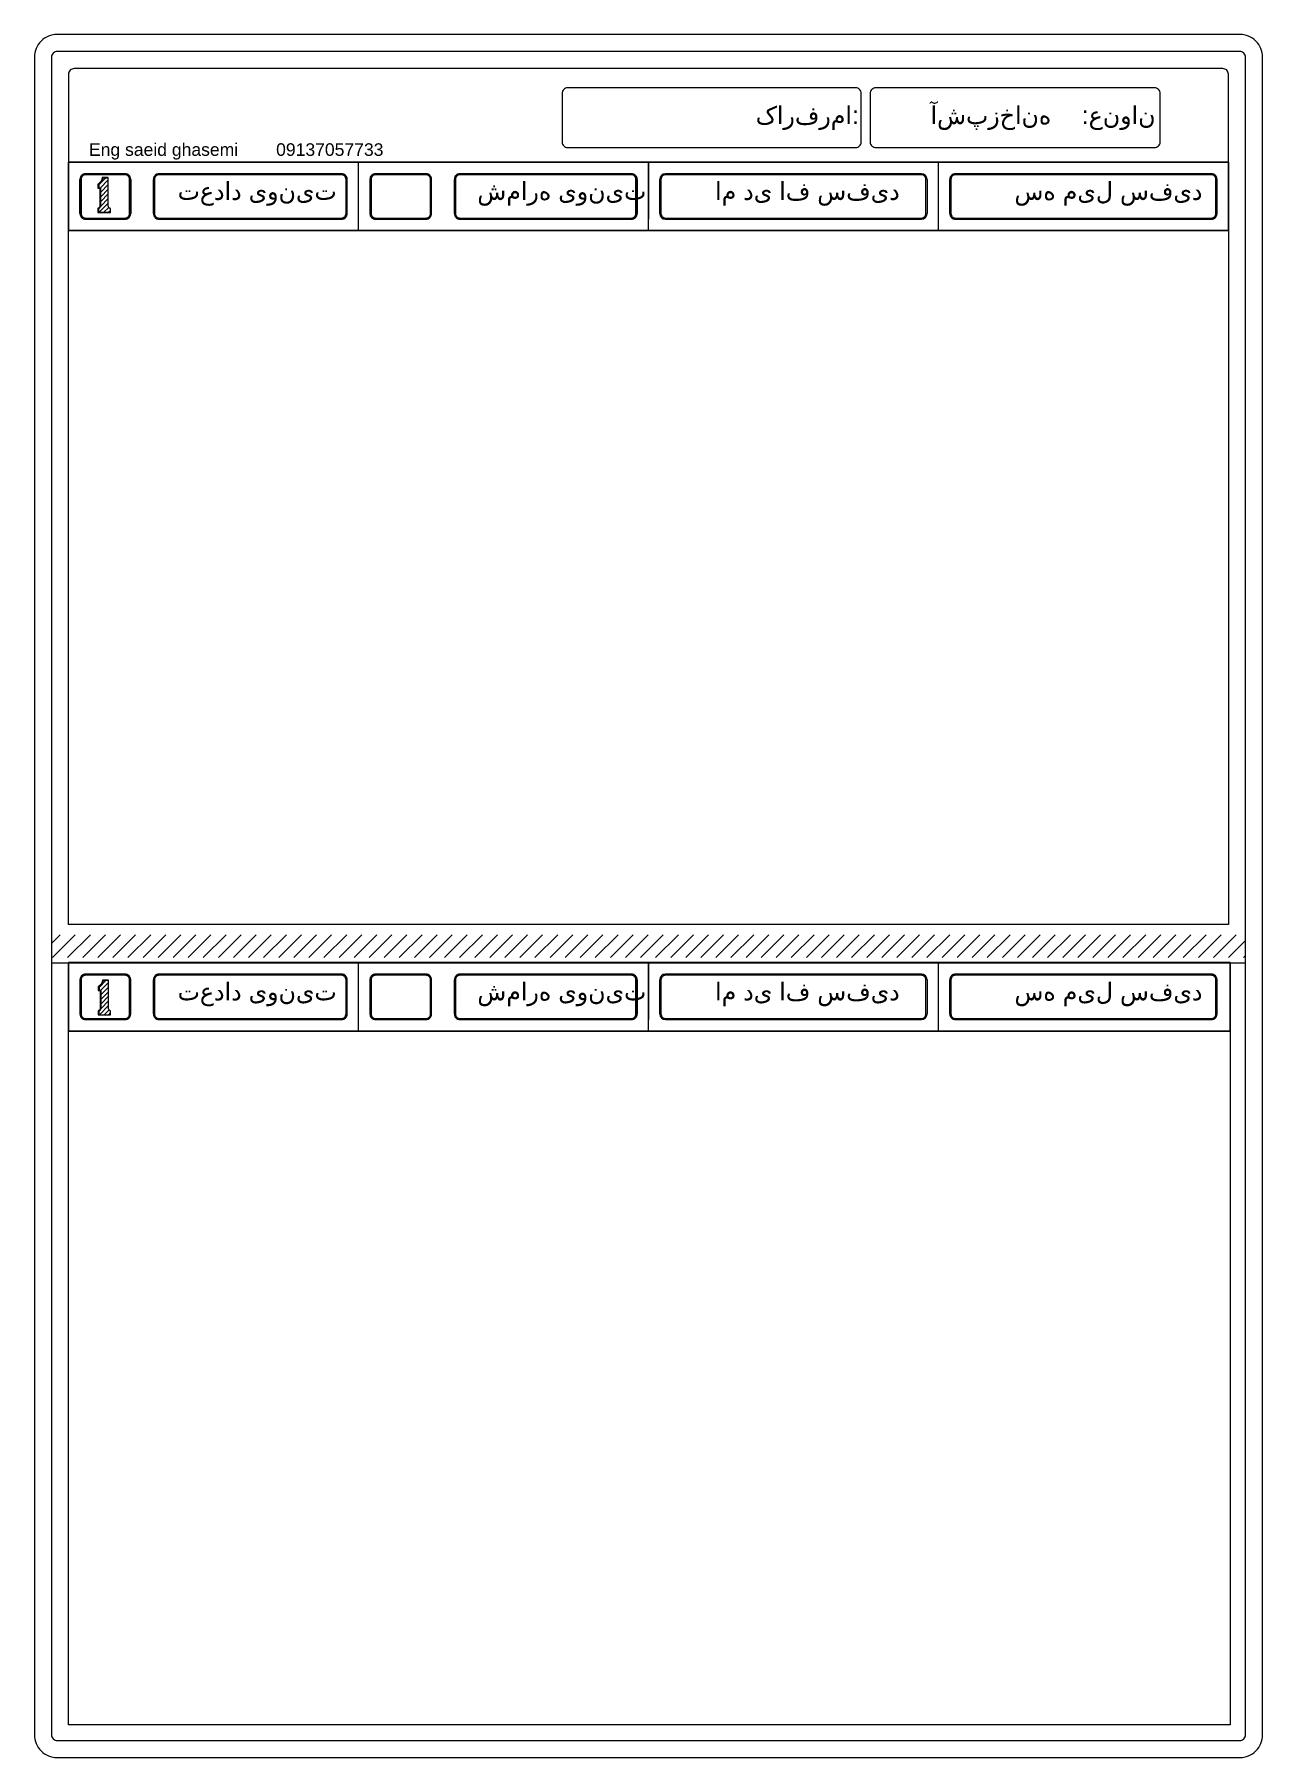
# Model space of a CAD drawing. Header units: inches. Extents: x 91 to 9019, y -381 to 2878.
# Drawn here: x 6356 to 6788, y 595 to 1201 of the extents above; entities that cross this region are included whole.
import ezdxf

# ---------------------------------------------------------------- set-up
doc = ezdxf.new("R2010")
doc.units = ezdxf.units.IN
doc.header["$MEASUREMENT"] = 0
doc.styles.get("Standard").update_dxf_attribs({"font": 'arial.ttf'})

msp = doc.modelspace()

# ---------------------------------------------------------------- texts
at = {"lineweight": 20, "attachment_point": 1}
for s, width, insert, char_height in [('آشپزخانه', 22.2332, (6670.78, 1175.37), 6.311), ('{\\fArial|b0|i0|c178|p34;کارفرما:}', 0.2338, (6609.28, 1175.37), 6.3113), (':عنوان', 22.2332, (6723.96, 1175.37), 6.311), ('{\\fArial|b0|i0|c178|p34;Eng saeid ghasemi}', 79.2452, (6374.74, 1162.31), 4.4179), ('{\\fArial|b0|i0|c178|p34;09137057733 }', 65.4498, (6440.57, 1162.31), 4.4179), ('{\\fArial|b0|i0|c178|p34;تعداد یونیت}', 65.4498, (6405.94, 1148.73), 6.3113), ('{\\fArial|b0|i0|c178|p34;شماره یونیت}', 65.4498, (6511.37, 1148.73), 6.3113), ('{\\fArial|b0|i0|c178|p34;ام دی اف سفید}', 65.4498, (6594.98, 1148.73), 6.3113), ('{\\fArial|b0|i0|c178|p34;سه میل سفید}', 65.4498, (6700.31, 1148.73), 6.3113), ('{\\fArial|b0|i0|c178|p34;تعداد یونیت}', 65.4498, (6405.94, 867.21), 6.3113), ('{\\fArial|b0|i0|c178|p34;شماره یونیت}', 65.4498, (6511.37, 867.21), 6.3113), ('{\\fArial|b0|i0|c178|p34;ام دی اف سفید}', 65.4498, (6594.98, 867.21), 6.3113), ('{\\fArial|b0|i0|c178|p34;سه میل سفید}', 65.4498, (6700.31, 867.21), 6.3113)]:
    msp.add_mtext_dynamic_manual_height_columns(s, width=width, gutter_width=164.79, heights=[0], dxfattribs=dict(at, insert=insert, char_height=char_height))

# ---------------------------------------------------------------- hatches: boundary and pattern name
at = {"lineweight": 20}
h = msp.add_hatch(dxfattribs=at)
h.set_pattern_fill('ANSI31', color=256, scale=9.218651)
h.set_pattern_definition([(45, (5632.3045, 1689.2141), (-0.8148213, 0.8148213), [])])
h.paths.add_polyline_path([(6382.07, 1139.46), (6381.98, 1139.51), (6381.9, 1139.56), (6381.82, 1139.62), (6381.75, 1139.69), (6381.69, 1139.77), (6381.64, 1139.86), (6381.6, 1139.95), (6381.57, 1140.05), (6381.55, 1140.15), (6381.54, 1140.25), (6381.54, 1150.17), (6379.68, 1150.17), (6379.65, 1149.94), (6379.6, 1149.71), (6379.54, 1149.49), (6379.45, 1149.27), (6379.35, 1149.06), (6379.22, 1148.86), (6379.08, 1148.68), (6378.93, 1148.5), (6378.76, 1148.34), (6378.58, 1148.19), (6378.38, 1148.07), (6378.18, 1147.95), (6378.18, 1146.55), (6378.58, 1146.55), (6378.89, 1146.53), (6378.89, 1140.29), (6378.88, 1140.19), (6378.86, 1140.09), (6378.82, 1140), (6378.78, 1139.91), (6378.73, 1139.83), (6378.67, 1139.76), (6378.6, 1139.68), (6378.53, 1139.62), (6378.45, 1139.57), (6378.36, 1139.52), (6378.27, 1139.49), (6378.18, 1139.46), (6378.18, 1138.03), (6382.26, 1138.03), (6382.26, 1139.41), (6382.17, 1139.43)])
h = msp.add_hatch(dxfattribs=at)
h.set_pattern_fill('ANSI31', color=256, scale=30)
h.set_pattern_definition([(45, (4159.3465, 587.8746), (-2.6516504, 2.6516504), [])])
h.paths.add_polyline_path([(6781.56, 883.97), (6361.56, 883.97), (6361.56, 875.97), (6781.56, 875.97)])
h = msp.add_hatch(dxfattribs=at)
h.set_pattern_fill('ANSI31', color=256, scale=9.218651)
h.set_pattern_definition([(45, (5632.4092, 1406.9986), (-0.8148213, 0.8148213), [])])
h.paths.add_polyline_path([(6382.18, 857.25), (6382.09, 857.29), (6382, 857.34), (6381.92, 857.41), (6381.85, 857.48), (6381.79, 857.56), (6381.74, 857.64), (6381.7, 857.74), (6381.67, 857.83), (6381.65, 857.93), (6381.65, 858.03), (6381.65, 867.96), (6379.78, 867.96), (6379.76, 867.72), (6379.71, 867.5), (6379.64, 867.27), (6379.56, 867.05), (6379.45, 866.85), (6379.33, 866.65), (6379.19, 866.46), (6379.03, 866.28), (6378.86, 866.12), (6378.68, 865.98), (6378.49, 865.85), (6378.28, 865.74), (6378.28, 864.33), (6378.69, 864.33), (6379, 864.31), (6379, 858.07), (6378.98, 857.97), (6378.96, 857.88), (6378.93, 857.79), (6378.89, 857.7), (6378.83, 857.62), (6378.77, 857.54), (6378.71, 857.47), (6378.63, 857.41), (6378.55, 857.35), (6378.47, 857.31), (6378.38, 857.27), (6378.28, 857.24), (6378.28, 855.81), (6382.37, 855.81), (6382.37, 857.2), (6382.27, 857.22)])

# ---------------------------------------------------------------- linework, layer by layer
for p, q in [((6387.41, 1151.62), (6373.56, 1151.62)), ((6463.56, 1151.62), (6399.41, 1151.62)), ((6469.56, 1131.62), (6469.56, 1155.62)), ((6565.56, 1151.62), (6505.27, 1151.62)), ((6571.56, 1131.62), (6571.56, 1155.62)), ((6571.56, 1155.62), (6571.56, 1135.62)), ((6667.56, 1151.62), (6577.56, 1151.62)), ((6673.56, 1131.62), (6673.56, 1155.62)), ((6769.56, 1151.62), (6679.56, 1151.62)), ((6371.56, 1137.62), (6371.56, 1149.62)), ((6378.18, 1147.95), (6378.18, 1146.55)), ((6389.41, 1149.62), (6389.41, 1137.62)), ((6397.41, 1137.62), (6397.41, 1149.62)), ((6465.56, 1137.62), (6465.56, 1149.62)), ((6503.27, 1137.62), (6503.27, 1149.62)), ((6567.56, 1149.62), (6567.56, 1137.62)), ((6575.56, 1137.62), (6575.56, 1149.62)), ((6669.56, 1149.62), (6669.56, 1137.62)), ((6677.56, 1137.62), (6677.56, 1149.62)), ((6771.56, 1137.62), (6771.56, 1149.62)), ((6373.56, 1135.62), (6387.41, 1135.62)), ((6378.18, 1138.03), (6382.26, 1138.03)), ((6463.56, 1135.62), (6399.41, 1135.62)), ((6565.56, 1135.62), (6505.27, 1135.62)), ((6577.56, 1135.62), (6667.56, 1135.62)), ((6679.56, 1135.62), (6769.56, 1135.62)), ((6361.56, 874.1), (6781.56, 874.1)), ((6775.56, 874.1), (6367.56, 874.1)), ((6469.56, 850.1), (6469.56, 874.1)), ((6571.56, 850.1), (6571.56, 874.1)), ((6571.56, 874.1), (6571.56, 854.1)), ((6673.56, 850.1), (6673.56, 874.1)), ((6397.41, 856.1), (6397.41, 868.1)), ((6463.56, 870.1), (6399.41, 870.1)), ((6465.56, 856.1), (6465.56, 868.1)), ((6503.27, 856.1), (6503.27, 868.1)), ((6565.56, 870.1), (6505.27, 870.1)), ((6567.56, 868.1), (6567.56, 856.1)), ((6575.56, 856.1), (6575.56, 868.1)), ((6667.56, 870.1), (6577.56, 870.1)), ((6669.56, 868.1), (6669.56, 856.1)), ((6677.56, 856.1), (6677.56, 868.1)), ((6769.56, 870.1), (6679.56, 870.1)), ((6771.56, 856.1), (6771.56, 868.1)), ((6378.28, 865.74), (6378.28, 864.33)), ((6378.28, 855.81), (6382.37, 855.81)), ((6367.56, 850.1), (6775.56, 850.1)), ((6367.56, 850.1), (6775.56, 850.1)), ((6463.56, 854.1), (6399.41, 854.1)), ((6565.56, 854.1), (6505.27, 854.1)), ((6577.56, 854.1), (6667.56, 854.1)), ((6679.56, 854.1), (6769.56, 854.1))]:
    msp.add_line(p, q, dxfattribs=at)
msp.add_line((6776.17, 850.1), (6776.17, 874.1))
for points in [[(6363.56, 594.58), (6779.56, 594.58, 0.414214), (6787.56, 602.58), (6787.56, 1192.58, 0.414214), (6779.56, 1200.58), (6363.56, 1200.58, 0.414214), (6355.56, 1192.58), (6355.56, 602.58, 0.414214)], [(6363.56, 600.58), (6779.56, 600.58, 0.414214), (6781.56, 602.58), (6781.56, 1192.58, 0.414214), (6779.56, 1194.58), (6363.56, 1194.58, 0.414214), (6361.56, 1192.58), (6361.56, 602.58, 0.414214)], [(6646.41, 1179.83, 0.414214), (6644.41, 1181.83), (6543.17, 1181.83, 0.414214), (6541.17, 1179.83), (6541.17, 1162.79, 0.414214), (6543.17, 1160.79), (6644.41, 1160.79, 0.414214), (6646.41, 1162.79)], [(6651.55, 1160.79), (6749.55, 1160.79, 0.414214), (6751.55, 1162.79), (6751.55, 1179.83, 0.414214), (6749.55, 1181.83), (6651.55, 1181.83, 0.414214), (6649.55, 1179.83), (6649.55, 1162.79, 0.414214)], [(6751.55, 1179.83, 0.414214), (6749.55, 1181.83), (6651.55, 1181.83, 0.414214), (6649.55, 1179.83), (6649.55, 1162.79, 0.414214), (6651.55, 1160.79), (6749.55, 1160.79, 0.414214), (6751.55, 1162.79)], [(6389.41, 1149.62, 0.414214), (6387.41, 1151.62), (6373.56, 1151.62, 0.414214), (6371.56, 1149.62), (6371.56, 1137.62, 0.414214), (6373.56, 1135.62), (6387.41, 1135.62, 0.414214), (6389.41, 1137.62)], [(6465.56, 1149.62, 0.414214), (6463.56, 1151.62), (6399.41, 1151.62, 0.414214), (6397.41, 1149.62), (6397.41, 1137.62, 0.414214), (6399.41, 1135.62), (6463.56, 1135.62, 0.414214), (6465.56, 1137.62)], [(6495.27, 1149.62, 0.414214), (6493.27, 1151.62), (6475.56, 1151.62, 0.414214), (6473.56, 1149.62), (6473.56, 1137.62, 0.414214), (6475.56, 1135.62), (6493.27, 1135.62, 0.414214), (6495.27, 1137.62)], [(6567.56, 1149.62, 0.414214), (6565.56, 1151.62), (6505.27, 1151.62, 0.414214), (6503.27, 1149.62), (6503.27, 1137.62, 0.414214), (6505.27, 1135.62), (6565.56, 1135.62, 0.414214), (6567.56, 1137.62)], [(6771.56, 1149.62, 0.414214), (6769.56, 1151.62), (6679.56, 1151.62, 0.414214), (6677.56, 1149.62), (6677.56, 1137.62, 0.414214), (6679.56, 1135.62), (6769.56, 1135.62, 0.414214), (6771.56, 1137.62)], [(6389.01, 1149.62, 0.414214), (6387.41, 1151.22), (6373.56, 1151.22, 0.414214), (6371.96, 1149.62), (6371.96, 1137.62, 0.414214), (6373.56, 1136.02), (6387.41, 1136.02, 0.414214), (6389.01, 1137.62)], [(6465.16, 1149.62, 0.414214), (6463.56, 1151.22), (6399.41, 1151.22, 0.414214), (6397.81, 1149.62), (6397.81, 1137.62, 0.414214), (6399.41, 1136.02), (6463.56, 1136.02, 0.414214), (6465.16, 1137.62)], [(6494.87, 1149.62, 0.414214), (6493.27, 1151.22), (6475.56, 1151.22, 0.414214), (6473.96, 1149.62), (6473.96, 1137.62, 0.414214), (6475.56, 1136.02), (6493.27, 1136.02, 0.414214), (6494.87, 1137.62)], [(6567.16, 1149.62, 0.414214), (6565.56, 1151.22), (6505.27, 1151.22, 0.414214), (6503.67, 1149.62), (6503.67, 1137.62, 0.414214), (6505.27, 1136.02), (6565.56, 1136.02, 0.414214), (6567.16, 1137.62)], [(6669.16, 1149.62, 0.414214), (6667.56, 1151.22), (6577.56, 1151.22, 0.414214), (6575.96, 1149.62), (6575.96, 1137.62, 0.414214), (6577.56, 1136.02), (6667.56, 1136.02, 0.414214), (6669.16, 1137.62)], [(6771.16, 1149.62, 0.414214), (6769.56, 1151.22), (6679.56, 1151.22, 0.414214), (6677.96, 1149.62), (6677.96, 1137.62, 0.414214), (6679.56, 1136.02), (6769.56, 1136.02, 0.414214), (6771.16, 1137.62)], [(6389.41, 868.1, 0.414214), (6387.41, 870.1), (6373.56, 870.1, 0.414214), (6371.56, 868.1), (6371.56, 856.1, 0.414214), (6373.56, 854.1), (6387.41, 854.1, 0.414214), (6389.41, 856.1)], [(6389.01, 868.1, 0.414214), (6387.41, 869.7), (6373.56, 869.7, 0.414214), (6371.96, 868.1), (6371.96, 856.1, 0.414214), (6373.56, 854.5), (6387.41, 854.5, 0.414214), (6389.01, 856.1)], [(6465.56, 868.1, 0.414214), (6463.56, 870.1), (6399.41, 870.1, 0.414214), (6397.41, 868.1), (6397.41, 856.1, 0.414214), (6399.41, 854.1), (6463.56, 854.1, 0.414214), (6465.56, 856.1)], [(6465.16, 868.1, 0.414214), (6463.56, 869.7), (6399.41, 869.7, 0.414214), (6397.81, 868.1), (6397.81, 856.1, 0.414214), (6399.41, 854.5), (6463.56, 854.5, 0.414214), (6465.16, 856.1)], [(6495.27, 868.1, 0.414214), (6493.27, 870.1), (6475.56, 870.1, 0.414214), (6473.56, 868.1), (6473.56, 856.1, 0.414214), (6475.56, 854.1), (6493.27, 854.1, 0.414214), (6495.27, 856.1)], [(6494.87, 868.1, 0.414214), (6493.27, 869.7), (6475.56, 869.7, 0.414214), (6473.96, 868.1), (6473.96, 856.1, 0.414214), (6475.56, 854.5), (6493.27, 854.5, 0.414214), (6494.87, 856.1)], [(6567.56, 868.1, 0.414214), (6565.56, 870.1), (6505.27, 870.1, 0.414214), (6503.27, 868.1), (6503.27, 856.1, 0.414214), (6505.27, 854.1), (6565.56, 854.1, 0.414214), (6567.56, 856.1)], [(6567.16, 868.1, 0.414214), (6565.56, 869.7), (6505.27, 869.7, 0.414214), (6503.67, 868.1), (6503.67, 856.1, 0.414214), (6505.27, 854.5), (6565.56, 854.5, 0.414214), (6567.16, 856.1)], [(6669.16, 868.1, 0.414214), (6667.56, 869.7), (6577.56, 869.7, 0.414214), (6575.96, 868.1), (6575.96, 856.1, 0.414214), (6577.56, 854.5), (6667.56, 854.5, 0.414214), (6669.16, 856.1)], [(6771.56, 868.1, 0.414214), (6769.56, 870.1), (6679.56, 870.1, 0.414214), (6677.56, 868.1), (6677.56, 856.1, 0.414214), (6679.56, 854.1), (6769.56, 854.1, 0.414214), (6771.56, 856.1)], [(6771.16, 868.1, 0.414214), (6769.56, 869.7), (6679.56, 869.7, 0.414214), (6677.96, 868.1), (6677.96, 856.1, 0.414214), (6679.56, 854.5), (6769.56, 854.5, 0.414214), (6771.16, 856.1)]]:
    msp.add_lwpolyline(points, format="xyb", close=True, dxfattribs=at)
for points in [[(6775.56, 1155.62), (6775.56, 1186.58, 0.414214), (6773.56, 1188.58), (6369.56, 1188.58, 0.414214), (6367.56, 1186.58), (6367.56, 1155.62)], [(6646.41, 1179.83, 0.414214), (6644.41, 1181.83), (6543.17, 1181.83, 0.414214), (6541.17, 1179.83), (6541.17, 1162.79, 0.414214), (6543.17, 1160.79), (6644.41, 1160.79, 0.414214), (6646.41, 1162.79), (6646.41, 1179.83)]]:
    msp.add_lwpolyline(points, format="xyb", dxfattribs=at)
for points in [[(6367.56, 1155.62), (6775.56, 1155.62), (6775.56, 1131.58), (6367.56, 1131.58)], [(6367.56, 874.14), (6776.17, 874.14), (6776.17, 850.1), (6367.56, 850.1)]]:
    msp.add_lwpolyline(points, close=True)
for points in [[(6377.86, 1137.97), (6382.26, 1137.97), (6382.26, 1138.03), (6382.26, 1139.41), (6382.17, 1139.43), (6382.07, 1139.46), (6381.98, 1139.51), (6381.9, 1139.56), (6381.82, 1139.62), (6381.75, 1139.69), (6381.69, 1139.77), (6381.64, 1139.86), (6381.6, 1139.95), (6381.57, 1140.05), (6381.55, 1140.15), (6381.54, 1140.25), (6381.54, 1150.17), (6381.54, 1150.23), (6379.38, 1150.23), (6379.35, 1150), (6379.3, 1149.76), (6379.24, 1149.54), (6379.15, 1149.32), (6379.04, 1149.11), (6378.92, 1148.91), (6378.78, 1148.72), (6378.62, 1148.54), (6378.45, 1148.38), (6378.27, 1148.23), (6378.07, 1148.1), (6377.86, 1147.99), (6377.86, 1146.55), (6378.18, 1146.55), (6378.58, 1146.55), (6378.58, 1140.25), (6378.57, 1140.15), (6378.55, 1140.05), (6378.51, 1139.96), (6378.47, 1139.87), (6378.42, 1139.79), (6378.36, 1139.71), (6378.29, 1139.64), (6378.22, 1139.58), (6378.13, 1139.52), (6378.05, 1139.48), (6377.96, 1139.44), (6377.86, 1139.41), (6377.86, 1137.97), (6378.18, 1138.03), (6378.18, 1139.46), (6378.27, 1139.49), (6378.36, 1139.52), (6378.45, 1139.57), (6378.53, 1139.62), (6378.6, 1139.68), (6378.67, 1139.76), (6378.73, 1139.83), (6378.78, 1139.91), (6378.82, 1140), (6378.86, 1140.09), (6378.88, 1140.19), (6378.89, 1140.29), (6378.89, 1146.53), (6378.58, 1146.55)], [(6377.86, 1147.99), (6378.18, 1147.95), (6378.38, 1148.07), (6378.58, 1148.19), (6378.76, 1148.34), (6378.93, 1148.5), (6379.08, 1148.68), (6379.22, 1148.86), (6379.35, 1149.06), (6379.45, 1149.27), (6379.54, 1149.49), (6379.6, 1149.71), (6379.65, 1149.94), (6379.68, 1150.17)], [(6379.38, 1150.23), (6379.68, 1150.17), (6381.54, 1150.17)], [(6377.97, 855.75), (6382.37, 855.75), (6382.37, 855.81), (6382.37, 857.2), (6382.27, 857.22), (6382.18, 857.25), (6382.09, 857.29), (6382, 857.34), (6381.92, 857.41), (6381.85, 857.48), (6381.79, 857.56), (6381.74, 857.64), (6381.7, 857.74), (6381.67, 857.83), (6381.65, 857.93), (6381.65, 858.03), (6381.65, 867.96), (6381.65, 868.01), (6379.48, 868.01), (6379.46, 867.78), (6379.41, 867.55), (6379.34, 867.32), (6379.25, 867.1), (6379.15, 866.89), (6379.02, 866.69), (6378.88, 866.5), (6378.73, 866.33), (6378.55, 866.16), (6378.37, 866.02), (6378.17, 865.89), (6377.97, 865.78), (6377.97, 864.33), (6378.28, 864.33), (6378.69, 864.33), (6378.69, 858.03), (6378.67, 857.93), (6378.65, 857.84), (6378.62, 857.74), (6378.58, 857.66), (6378.52, 857.57), (6378.46, 857.5), (6378.4, 857.42), (6378.32, 857.36), (6378.24, 857.31), (6378.15, 857.26), (6378.06, 857.22), (6377.97, 857.2), (6377.97, 855.75), (6378.28, 855.81), (6378.28, 857.24), (6378.38, 857.27), (6378.47, 857.31), (6378.55, 857.35), (6378.63, 857.41), (6378.71, 857.47), (6378.77, 857.54), (6378.83, 857.62), (6378.89, 857.7), (6378.93, 857.79), (6378.96, 857.88), (6378.98, 857.97), (6379, 858.07), (6379, 864.31), (6378.69, 864.33)], [(6377.97, 865.78), (6378.28, 865.74), (6378.49, 865.85), (6378.68, 865.98), (6378.86, 866.12), (6379.03, 866.28), (6379.19, 866.46), (6379.33, 866.65), (6379.45, 866.85), (6379.56, 867.05), (6379.64, 867.27), (6379.71, 867.5), (6379.76, 867.72), (6379.78, 867.96)], [(6379.48, 868.01), (6379.78, 867.96), (6381.65, 867.96)]]:
    msp.add_lwpolyline(points, dxfattribs=at)
for points in [[(6367.56, 1131.58), (6775.56, 1131.58), (6775.56, 887.58), (6367.56, 887.58)], [(6367.56, 850.1), (6776.17, 850.1), (6776.17, 606.1), (6367.56, 606.1)]]:
    msp.add_lwpolyline(points, close=True, dxfattribs=at)
for centre, start, end in [((6373.56, 1149.62), 90, 180), ((6387.41, 1149.62), 0, 90), ((6399.41, 1149.62), 90, 180), ((6463.56, 1149.62), 0, 90), ((6475.56, 1149.62), 90, 180), ((6493.27, 1149.62), 0, 90), ((6505.27, 1149.62), 90, 180), ((6565.56, 1149.62), 0, 90), ((6577.56, 1149.62), 90, 180), ((6667.56, 1149.62), 0, 90), ((6679.56, 1149.62), 90, 180), ((6769.56, 1149.62), 0, 90), ((6373.56, 1137.62), 180, 270), ((6387.41, 1137.62), 270, 0), ((6399.41, 1137.62), 180, 270), ((6463.56, 1137.62), 270, 0), ((6475.56, 1137.62), 180, 270), ((6493.27, 1137.62), 270, 0), ((6505.27, 1137.62), 180, 270), ((6565.56, 1137.62), 270, 0), ((6577.56, 1137.62), 180, 270), ((6667.56, 1137.62), 270, 0), ((6679.56, 1137.62), 180, 270), ((6769.56, 1137.62), 270, 0), ((6373.56, 868.1), 90, 180), ((6387.41, 868.1), 0, 90), ((6399.41, 868.1), 90, 180), ((6463.56, 868.1), 0, 90), ((6475.56, 868.1), 90, 180), ((6493.27, 868.1), 0, 90), ((6505.27, 868.1), 90, 180), ((6565.56, 868.1), 0, 90), ((6577.56, 868.1), 90, 180), ((6667.56, 868.1), 0, 90), ((6679.56, 868.1), 90, 180), ((6769.56, 868.1), 0, 90), ((6373.56, 856.1), 180, 270), ((6387.41, 856.1), 270, 0), ((6399.41, 856.1), 180, 270), ((6463.56, 856.1), 270, 0), ((6475.56, 856.1), 180, 270), ((6493.27, 856.1), 270, 0), ((6505.27, 856.1), 180, 270), ((6565.56, 856.1), 270, 0), ((6577.56, 856.1), 180, 270), ((6667.56, 856.1), 270, 0), ((6679.56, 856.1), 180, 270), ((6769.56, 856.1), 270, 0)]:
    msp.add_arc(centre, 2, start, end, dxfattribs=at)

msp.set_redraw_order([(e.dxf.handle, doc.entitydb.next_handle()) for e in msp.query("TEXT MTEXT ATTDEF DIMENSION ARC_DIMENSION")])  # texts and dimensions are drawn at this point

doc.saveas('drawing.dxf')
